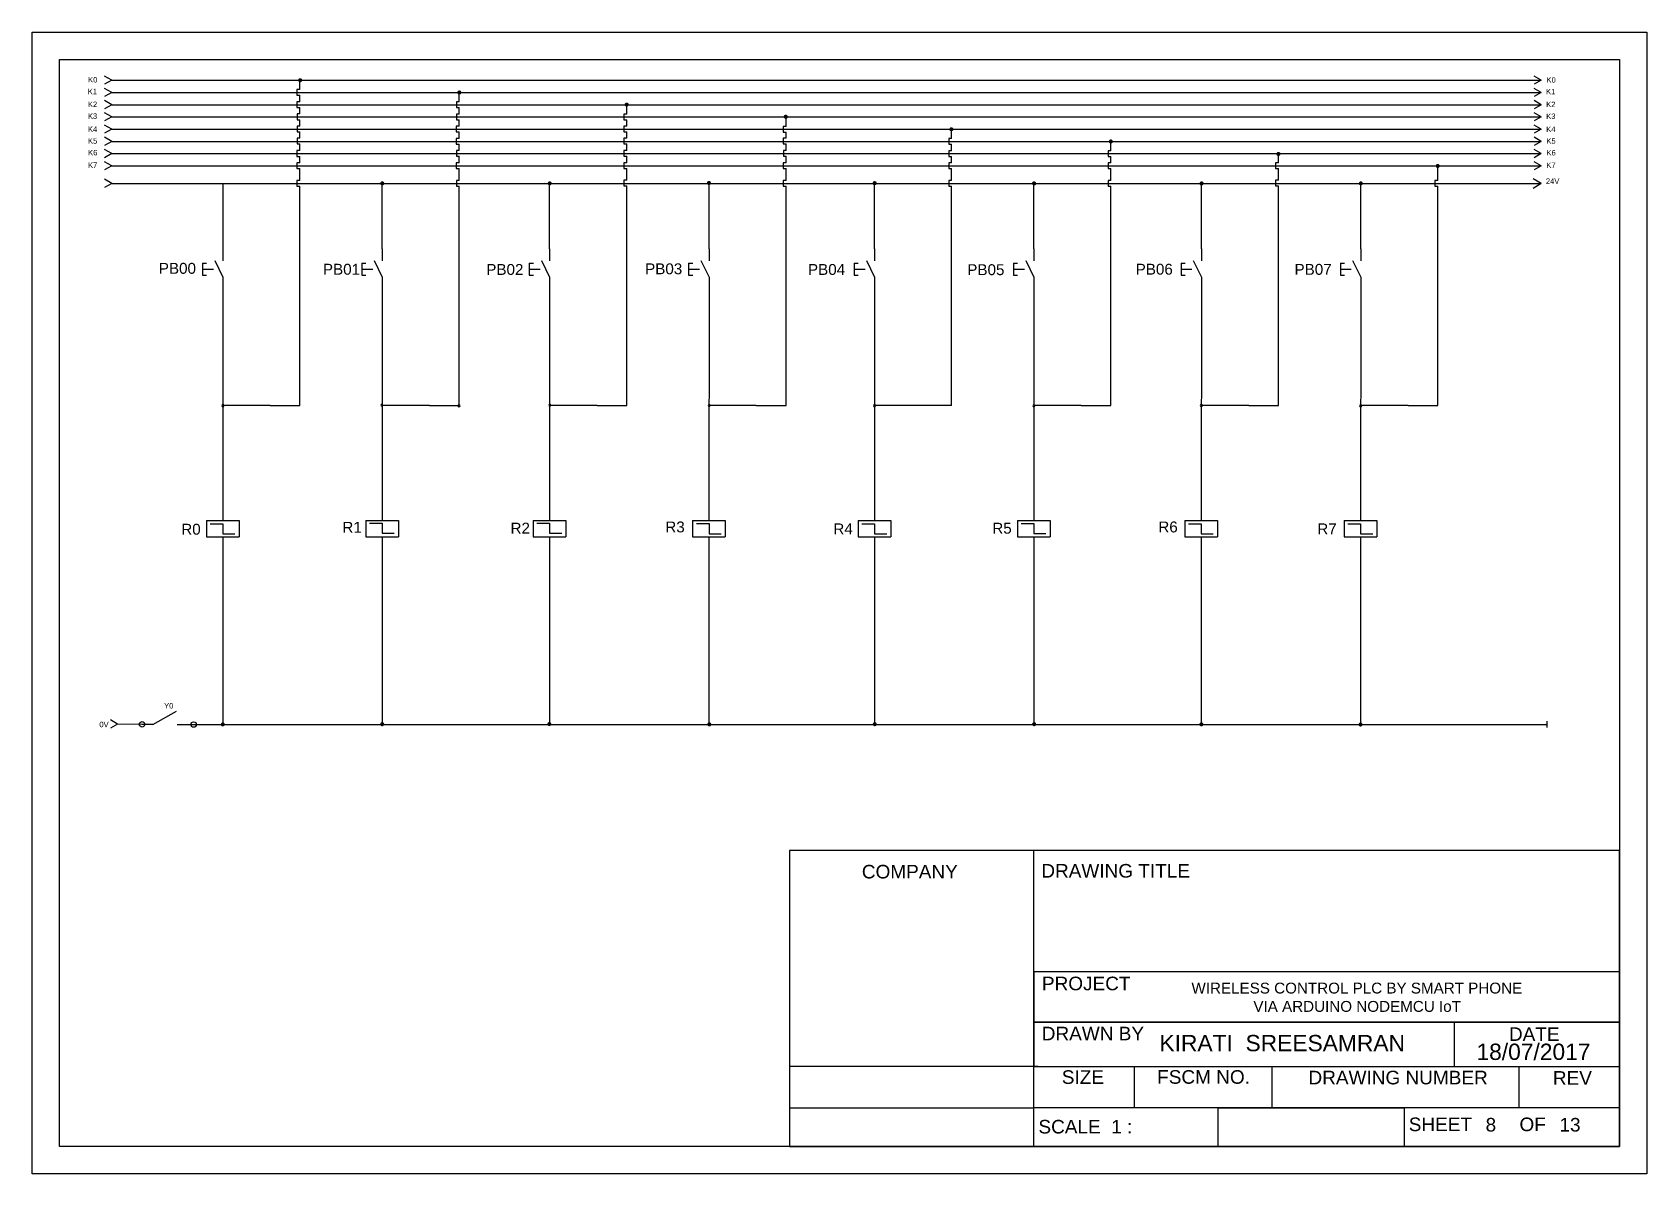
# Model space of a CAD drawing. Header units: millimetres. Extents: x -6 to 1596, y 16 to 720.
# Drawn here: x 637.6 to 934.6, y 259.9 to 469.9 of the extents above; entities that cross this region are included whole.
import ezdxf

# ---------------------------------------------------------------- set-up
doc = ezdxf.new("R2010")
doc.units = ezdxf.units.MM
for name, pattern in [('ACAD_ISO02W100', [15, 12, -3]), ('AUSGEZOGEN', [0]), ('GESTRICHELT', [3, 2, -1])]:
    doc.linetypes.add(name, pattern=pattern)
for name, color, linetype in [('1', 7, 'AUSGEZOGEN'), ('Dash', 7, 'ACAD_ISO02W100'), ('TCONNECTIONS', 7, 'AUSGEZOGEN')]:
    doc.layers.add(name, color=color, linetype=linetype)
doc.styles.get("Standard").update_dxf_attribs({"font": 'arial.ttf'})

msp = doc.modelspace()

# ---------------------------------------------------------------- texts
for s, height, p in [('COMPANY', 2.5, (790.23, 314.25)), ('DRAWING TITLE', 2.5, (823.25, 314.41)), ('PROJECT', 2.5, (823.36, 293.68)), ('WIRELESS CONTROL PLC BY SMART PHONE', 2, (850.87, 293.08)), ('VIA ARDUINO NODEMCU I', 2, (862.26, 289.71)), ('oT', 2, (897.18, 289.71)), ('DRAWN BY', 2.5, (823.33, 284.47)), ('KIRATI  SREESAMRAN', 3, (844.98, 282.46)), ('SIZE', 2.5, (827.02, 276.46)), ('FSCM NO.', 2.5, (844.56, 276.48)), ('SCALE  1 :', 2.5, (822.72, 267.33)), ('8            13', 2.5, (904.98, 267.69))]:
    msp.add_text(s, height=height).set_placement(p)
at = {"attachment_point": 1}
for s, width, insert, char_height in [('DATE', 41.7734, (909.28, 286.86), 2.5), ('18/07/2017', 61.423, (903.3, 283.86), 3), ('DRAWING NUMBER', 41.7734, (872.4, 278.87), 2.5), ('REV', 41.7734, (917.36, 278.8), 2.5), ('SHEET         OF  ', 41.7734, (890.84, 270.26), 2.5)]:
    msp.add_mtext_dynamic_manual_height_columns(s, width=width, gutter_width=12.5, heights=[0], dxfattribs=dict(at, insert=insert, char_height=char_height))
at = {"layer": 'Dash'}
for s, height, p in [('K0', 1, (647.89, 460.69)), ('K0', 1, (916.18, 460.67)), ('K1', 1, (647.83, 458.53)), ('K1', 1, (916.11, 458.52)), ('K2', 1, (647.85, 456.17)), ('K3', 1, (647.85, 454)), ('K2', 1, (916.13, 456.16)), ('K3', 1, (916.13, 453.98)), ('K4', 1, (647.85, 451.6)), ('K4', 1, (916.13, 451.58)), ('K5', 1, (647.87, 449.44)), ('K5', 1, (916.16, 449.43)), ('K7', 1, (647.87, 444.98)), ('K6', 1, (647.89, 447.29)), ('K7', 1, (916.16, 444.97)), ('K6', 1, (916.18, 447.27)), ('24V', 1, (916.07, 442.03)), ('PB00', 2, (660.9, 425.5)), ('PB01', 2, (691.09, 425.33)), ('PB02', 2, (721.14, 425.29)), ('PB03', 2, (750.36, 425.41)), ('PB04', 2, (780.32, 425.29)), ('PB05', 2, (809.63, 425.25)), ('PB06', 2, (840.61, 425.34)), ('PB07', 2, (869.83, 425.31)), ('R0', 2, (665.03, 377.5)), ('R1', 2, (694.67, 377.86)), ('R2', 2, (725.6, 377.7)), ('R3', 2, (754.08, 377.92)), ('R4', 2, (784.99, 377.57)), ('R5', 2, (814.23, 377.69)), ('R6', 2, (844.78, 377.92)), ('R7', 2, (874.02, 377.57)), ('Y0', 1, (661.87, 345.52)), ('0V', 1, (649.96, 342.08))]:
    msp.add_text(s, height=height, dxfattribs=at).set_placement(p)

# ---------------------------------------------------------------- linework, layer by layer
at = {"linetype": 'Continuous'}
for p, q in [((652.23, 461.11), (650.93, 461.86)), ((652.23, 461.11), (650.93, 460.36)), ((915.21, 461.11), (913.91, 461.86)), ((915.21, 461.11), (913.91, 460.36)), ((652.23, 458.86), (650.93, 459.61)), ((652.23, 458.86), (650.93, 458.11)), ((915.21, 458.86), (913.91, 459.61)), ((915.21, 458.86), (913.91, 458.11)), ((652.23, 456.61), (650.93, 457.36)), ((652.23, 456.61), (650.93, 455.86)), ((652.23, 454.36), (650.93, 455.11)), ((915.21, 456.61), (913.91, 457.36)), ((915.21, 456.61), (913.91, 455.86)), ((915.21, 454.36), (913.91, 455.11)), ((652.23, 454.36), (650.93, 453.61)), ((652.23, 452.11), (650.93, 452.86)), ((652.23, 452.11), (650.93, 451.36)), ((915.21, 454.36), (913.91, 453.61)), ((915.21, 452.11), (913.91, 452.86)), ((915.21, 452.11), (913.91, 451.36)), ((652.23, 449.86), (650.93, 450.61)), ((652.23, 449.86), (650.93, 449.11)), ((915.21, 449.86), (913.91, 450.61)), ((915.21, 449.86), (913.91, 449.11)), ((652.23, 447.61), (650.93, 448.36)), ((652.23, 447.61), (650.93, 446.86)), ((652.23, 445.36), (650.93, 446.11)), ((915.21, 447.61), (913.91, 448.36)), ((915.21, 447.61), (913.91, 446.86)), ((915.21, 445.36), (913.91, 446.11)), ((652.23, 445.36), (650.93, 444.61)), ((652.23, 442.13), (650.93, 442.88)), ((915.21, 442.13), (913.72, 442.96)), ((915.21, 445.36), (913.91, 444.61)), ((652.23, 442.13), (650.93, 441.38)), ((915.21, 442.13), (913.72, 441.16)), ((653.28, 342.66), (651.98, 343.41)), ((653.28, 342.66), (651.98, 341.91))]:
    msp.add_line(p, q, dxfattribs=at)
for p, q in [((652.23, 461.11), (915.21, 461.11)), ((686.85, 459.39), (686.85, 461.11)), ((652.23, 458.86), (915.21, 458.86)), ((686.85, 459.39), (686.31, 459.39)), ((686.31, 459.39), (686.31, 458.35)), ((686.31, 458.35), (686.85, 458.35)), ((686.85, 457.14), (686.85, 458.35)), ((716.16, 457.14), (716.16, 458.86)), ((652.23, 456.61), (915.21, 456.61)), ((686.85, 457.14), (686.31, 457.14)), ((686.31, 457.14), (686.31, 456.1)), ((686.31, 456.1), (686.85, 456.1)), ((686.85, 454.9), (686.34, 454.9)), ((686.34, 454.9), (686.34, 453.85)), ((686.85, 454.9), (686.85, 456.1)), ((716.16, 454.88), (715.65, 454.88)), ((715.65, 454.88), (715.65, 453.84)), ((716.16, 457.14), (715.67, 457.14)), ((715.67, 457.14), (715.67, 456.1)), ((715.67, 456.1), (716.16, 456.1)), ((716.16, 454.88), (716.16, 456.1)), ((746.97, 454.87), (746.46, 454.87)), ((746.46, 454.87), (746.46, 453.83)), ((746.97, 454.87), (746.97, 456.61)), ((652.23, 454.36), (915.21, 454.36)), ((652.23, 452.11), (915.21, 452.11)), ((686.85, 452.63), (686.33, 452.63)), ((686.33, 452.63), (686.33, 451.59)), ((686.33, 451.59), (686.85, 451.59)), ((686.34, 453.85), (686.85, 453.85)), ((686.85, 452.63), (686.85, 453.85)), ((686.85, 450.47), (686.85, 451.59)), ((716.16, 452.63), (715.63, 452.63)), ((715.63, 452.63), (715.63, 451.59)), ((715.63, 451.59), (716.16, 451.59)), ((715.65, 453.84), (716.16, 453.84)), ((716.16, 452.63), (716.16, 453.84)), ((716.16, 450.39), (716.16, 451.59)), ((746.46, 453.83), (746.97, 453.83)), ((746.97, 452.65), (746.47, 452.65)), ((746.47, 452.65), (746.47, 451.61)), ((746.47, 451.61), (746.97, 451.61)), ((746.97, 452.65), (746.97, 453.83)), ((746.97, 450.43), (746.97, 451.61)), ((776.28, 452.61), (775.77, 452.61)), ((775.77, 452.61), (775.77, 451.56)), ((775.77, 451.56), (776.28, 451.56)), ((776.28, 452.61), (776.28, 454.36)), ((776.28, 450.42), (776.28, 451.56)), ((806.75, 450.39), (806.75, 452.11)), ((652.23, 449.86), (915.21, 449.86)), ((686.85, 450.47), (686.36, 450.47)), ((686.36, 450.47), (686.36, 449.42)), ((686.36, 449.42), (686.85, 449.42)), ((686.85, 448.15), (686.85, 449.42)), ((716.16, 450.39), (715.62, 450.39)), ((715.62, 450.39), (715.62, 449.35)), ((715.62, 449.35), (716.16, 449.35)), ((716.16, 448.15), (716.16, 449.35)), ((746.97, 450.43), (746.46, 450.43)), ((746.46, 450.43), (746.46, 449.39)), ((746.46, 449.39), (746.97, 449.39)), ((746.97, 448.15), (746.97, 449.39)), ((776.28, 450.42), (775.78, 450.42)), ((775.78, 450.42), (775.78, 449.38)), ((775.78, 449.38), (776.28, 449.38)), ((776.28, 448.16), (776.28, 449.38)), ((806.75, 450.39), (806.23, 450.39)), ((806.23, 450.39), (806.23, 449.34)), ((806.23, 449.34), (806.75, 449.34)), ((806.75, 448.11), (806.75, 449.34)), ((836.06, 448.14), (836.06, 449.86)), ((652.23, 447.61), (915.21, 447.61)), ((686.85, 445.9), (686.28, 445.9)), ((686.28, 445.9), (686.28, 444.86)), ((686.85, 448.15), (686.3, 448.15)), ((686.3, 448.15), (686.3, 447.1)), ((686.3, 447.1), (686.85, 447.1)), ((686.85, 445.9), (686.85, 447.1)), ((716.16, 445.89), (715.63, 445.89)), ((715.63, 445.89), (715.63, 444.85)), ((716.16, 448.15), (715.65, 448.15)), ((715.65, 448.15), (715.65, 447.11)), ((715.65, 447.11), (716.16, 447.11)), ((716.16, 445.89), (716.16, 447.11)), ((746.97, 448.15), (746.46, 448.15)), ((746.46, 448.15), (746.46, 447.11)), ((746.46, 447.11), (746.97, 447.11)), ((746.97, 445.91), (746.47, 445.91)), ((746.47, 445.91), (746.47, 444.87)), ((746.97, 445.91), (746.97, 447.11)), ((776.28, 445.91), (775.78, 445.91)), ((775.78, 445.91), (775.78, 444.87)), ((776.28, 448.16), (775.79, 448.16)), ((775.79, 448.16), (775.79, 447.12)), ((775.79, 447.12), (776.28, 447.12)), ((776.28, 445.91), (776.28, 447.12)), ((806.75, 448.11), (806.22, 448.11)), ((806.22, 448.11), (806.22, 447.06)), ((806.22, 447.06), (806.75, 447.06)), ((806.75, 445.9), (806.24, 445.9)), ((806.24, 445.9), (806.24, 444.86)), ((806.75, 445.9), (806.75, 447.06)), ((836.06, 445.94), (835.53, 445.94)), ((835.53, 445.94), (835.53, 444.89)), ((836.06, 448.14), (835.55, 448.14)), ((835.55, 448.14), (835.55, 447.1)), ((835.55, 447.1), (836.06, 447.1)), ((836.06, 445.94), (836.06, 447.1)), ((866.87, 445.9), (866.35, 445.9)), ((866.35, 445.9), (866.35, 444.85)), ((866.87, 445.9), (866.87, 447.61)), ((652.23, 445.36), (915.21, 445.36)), ((686.28, 444.86), (686.85, 444.86)), ((686.85, 442.65), (686.3, 442.65)), ((686.3, 442.65), (686.3, 441.61)), ((686.85, 442.65), (686.85, 444.86)), ((715.63, 444.85), (716.16, 444.85)), ((716.16, 442.66), (715.65, 442.66)), ((715.65, 442.66), (715.65, 441.62)), ((716.16, 442.66), (716.16, 444.85)), ((746.97, 442.7), (746.46, 442.7)), ((746.46, 442.7), (746.46, 441.65)), ((746.47, 444.87), (746.97, 444.87)), ((746.97, 442.7), (746.97, 444.87)), ((776.28, 442.67), (775.76, 442.67)), ((775.76, 442.67), (775.76, 441.63)), ((775.78, 444.87), (776.28, 444.87)), ((776.28, 442.67), (776.28, 444.87)), ((806.75, 442.63), (806.23, 442.63)), ((806.23, 442.63), (806.23, 441.59)), ((806.24, 444.86), (806.75, 444.86)), ((806.75, 442.63), (806.75, 444.86)), ((835.53, 444.89), (836.06, 444.89)), ((836.06, 442.68), (835.55, 442.68)), ((835.55, 442.68), (835.55, 441.64)), ((836.06, 442.68), (836.06, 444.89)), ((866.87, 442.71), (866.33, 442.71)), ((866.33, 442.71), (866.33, 441.67)), ((866.35, 444.85), (866.87, 444.85)), ((866.87, 442.71), (866.87, 444.85)), ((896.18, 442.66), (895.65, 442.66)), ((895.65, 442.66), (895.65, 441.62)), ((896.18, 442.66), (896.18, 445.36)), ((686.3, 441.61), (686.85, 441.61)), ((686.85, 401.25), (686.85, 441.61)), ((701.99, 430.11), (701.99, 442.13)), ((715.65, 441.62), (716.16, 441.62)), ((716.16, 401.25), (716.16, 441.62)), ((732.8, 430.11), (732.8, 442.13)), ((746.46, 441.65), (746.97, 441.65)), ((746.97, 401.25), (746.97, 441.65)), ((762.12, 430.11), (762.12, 442.13)), ((775.76, 441.63), (776.28, 441.63)), ((776.28, 401.25), (776.28, 441.63)), ((792.58, 430.11), (792.58, 442.13)), ((806.23, 441.59), (806.75, 441.59)), ((806.75, 401.25), (806.75, 441.59)), ((821.89, 430.11), (821.89, 442.13)), ((835.55, 441.64), (836.06, 441.64)), ((836.06, 401.25), (836.06, 441.64)), ((852.7, 430.11), (852.7, 442.13)), ((866.33, 441.67), (866.87, 441.67)), ((866.87, 401.25), (866.87, 441.67)), ((882.01, 430.11), (882.01, 442.13)), ((895.65, 441.62), (896.18, 441.62)), ((896.18, 401.25), (896.18, 441.62)), ((672.68, 422.61), (672.66, 382.37)), ((701.99, 422.61), (701.97, 382.37)), ((732.8, 422.61), (732.78, 382.37)), ((762.12, 422.61), (762.1, 382.37)), ((792.58, 422.61), (792.56, 382.37)), ((821.89, 422.61), (821.87, 382.37)), ((852.7, 422.61), (852.68, 382.37)), ((882.01, 422.61), (881.99, 382.37)), ((681.39, 401.25), (672.67, 401.25)), ((681.39, 401.25), (686.85, 401.25)), ((710.7, 401.25), (701.98, 401.25)), ((710.7, 401.25), (716.16, 401.25)), ((741.51, 401.25), (732.79, 401.25)), ((741.51, 401.25), (746.97, 401.25)), ((770.82, 401.25), (762.11, 401.25)), ((770.82, 401.25), (776.28, 401.25)), ((806.75, 401.25), (792.57, 401.25)), ((830.6, 401.25), (821.88, 401.25)), ((830.6, 401.25), (836.06, 401.25)), ((861.4, 401.25), (852.69, 401.25)), ((861.4, 401.25), (866.87, 401.25)), ((890.72, 401.25), (882, 401.25)), ((890.72, 401.25), (896.18, 401.25)), ((670.34, 379.51), (672.68, 379.51)), ((672.68, 379.51), (672.68, 377.66)), ((672.68, 377.66), (674.9, 377.66)), ((699.65, 379.63), (701.99, 379.63)), ((701.99, 379.63), (701.99, 377.77)), ((701.99, 377.77), (704.21, 377.77)), ((730.45, 379.61), (732.79, 379.61)), ((732.79, 379.61), (732.79, 377.76)), ((732.79, 377.76), (735.01, 377.76)), ((759.79, 379.53), (762.13, 379.53)), ((762.13, 379.53), (762.13, 377.68)), ((762.13, 377.68), (764.35, 377.68)), ((790.24, 379.52), (792.58, 379.52)), ((792.58, 379.52), (792.58, 377.66)), ((792.58, 377.66), (794.8, 377.66)), ((819.54, 379.56), (821.88, 379.56)), ((821.88, 379.56), (821.88, 377.7)), ((821.88, 377.7), (824.1, 377.7)), ((850.33, 379.52), (852.67, 379.52)), ((852.67, 379.52), (852.67, 377.66)), ((852.67, 377.66), (854.89, 377.66)), ((879.65, 379.51), (881.99, 379.51)), ((881.99, 379.51), (881.99, 377.65)), ((881.99, 377.65), (884.21, 377.65)), ((672.66, 374.87), (672.66, 342.56)), ((701.97, 374.87), (701.97, 342.56)), ((732.78, 374.87), (732.78, 342.56)), ((762.1, 374.87), (762.1, 342.56)), ((792.56, 374.87), (792.56, 342.56)), ((821.87, 374.87), (821.87, 342.56)), ((852.68, 374.87), (852.68, 342.56)), ((881.99, 374.87), (881.99, 342.56)), ((657.8, 342.56), (653.24, 342.66)), ((916.22, 343.17), (916.22, 342.01)), ((776.9, 319.38), (776.9, 264.93)), ((929.62, 319.38), (776.9, 319.38)), ((821.85, 264.93), (821.85, 319.38)), ((929.62, 264.93), (929.62, 319.38)), ((929.62, 319.38), (929.62, 264.93)), ((929.62, 297.06), (821.85, 297.06)), ((821.85, 297.06), (821.85, 287.82)), ((929.62, 287.82), (929.62, 297.06)), ((929.62, 287.82), (821.85, 287.82)), ((821.85, 287.82), (821.85, 279.63)), ((821.85, 287.82), (929.62, 287.82)), ((899.19, 287.82), (899.19, 279.63)), ((929.62, 279.63), (929.62, 287.82)), ((821.85, 279.63), (776.9, 279.63)), ((776.9, 279.63), (776.9, 272.03)), ((822.66, 279.63), (821.85, 279.63)), ((821.85, 279.63), (929.62, 279.63)), ((821.85, 272.03), (821.85, 279.63)), ((822.66, 279.63), (929.62, 279.63)), ((840.3, 279.63), (840.3, 272.03)), ((865.7, 279.63), (911.12, 279.63)), ((865.7, 272.03), (865.7, 279.63)), ((911.12, 279.63), (911.12, 272.03)), ((929.62, 279.63), (929.62, 272.03)), ((776.9, 272.03), (821.85, 272.03)), ((822.66, 272.03), (821.85, 272.03)), ((929.62, 272.03), (822.66, 272.03)), ((855.8, 272.03), (890.03, 272.03)), ((855.8, 264.93), (855.8, 272.03)), ((911.12, 272.03), (865.7, 272.03)), ((890.03, 272.03), (890.03, 264.93)), ((776.9, 264.93), (929.62, 264.93)), ((929.62, 264.93), (821.85, 264.93)), ((890.03, 264.93), (855.8, 264.93))]:
    msp.add_line(p, q)
at = {"layer": '1', "color": 7}
for p, q in [((672.68, 442.13), (672.68, 427.86)), ((671.18, 427.94), (672.68, 424.86)), ((700.49, 427.94), (701.99, 424.86)), ((701.99, 430.11), (701.99, 427.86)), ((731.3, 427.94), (732.8, 424.86)), ((732.8, 430.11), (732.8, 427.86)), ((760.62, 427.94), (762.12, 424.86)), ((762.12, 430.11), (762.12, 427.86)), ((791.08, 427.94), (792.58, 424.86)), ((792.58, 430.11), (792.58, 427.86)), ((820.39, 427.94), (821.89, 424.86)), ((821.89, 430.11), (821.89, 427.86)), ((851.2, 427.94), (852.7, 424.86)), ((852.7, 430.11), (852.7, 427.86)), ((880.51, 427.94), (882.01, 424.86)), ((882.01, 430.11), (882.01, 427.86)), ((668.93, 427.48), (668.93, 425.23)), ((668.93, 427.48), (669.68, 427.48)), ((668.93, 425.23), (669.68, 425.23)), ((672.68, 424.86), (672.68, 422.61)), ((698.24, 427.48), (698.24, 425.23)), ((698.24, 427.48), (698.99, 427.48)), ((698.24, 425.23), (698.99, 425.23)), ((701.99, 424.86), (701.99, 422.61)), ((729.05, 427.48), (729.05, 425.23)), ((729.05, 427.48), (729.8, 427.48)), ((729.05, 425.23), (729.8, 425.23)), ((732.8, 424.86), (732.8, 422.61)), ((758.37, 427.48), (758.37, 425.23)), ((758.37, 427.48), (759.12, 427.48)), ((758.37, 425.23), (759.12, 425.23)), ((762.12, 424.86), (762.12, 422.61)), ((788.83, 427.48), (788.83, 425.23)), ((788.83, 427.48), (789.58, 427.48)), ((788.83, 425.23), (789.58, 425.23)), ((792.58, 424.86), (792.58, 422.61)), ((818.14, 427.48), (818.14, 425.23)), ((818.14, 427.48), (818.89, 427.48)), ((818.14, 425.23), (818.89, 425.23)), ((821.89, 424.86), (821.89, 422.61)), ((848.95, 427.48), (848.95, 425.23)), ((848.95, 427.48), (849.7, 427.48)), ((848.95, 425.23), (849.7, 425.23)), ((852.7, 424.86), (852.7, 422.61)), ((878.26, 427.48), (878.26, 425.23)), ((878.26, 427.48), (879.01, 427.48)), ((878.26, 425.23), (879.01, 425.23)), ((882.01, 424.86), (882.01, 422.61)), ((672.66, 382.37), (672.66, 380.12)), ((701.97, 382.37), (701.97, 380.12)), ((732.78, 382.37), (732.78, 380.12)), ((762.1, 382.37), (762.1, 380.12)), ((792.56, 382.37), (792.56, 380.12)), ((821.87, 382.37), (821.87, 380.12)), ((852.68, 382.37), (852.68, 380.12)), ((881.99, 382.37), (881.99, 380.12)), ((669.66, 380.12), (675.66, 380.12)), ((669.66, 380.12), (669.66, 377.12)), ((675.66, 380.12), (675.66, 377.12)), ((698.97, 380.12), (704.97, 380.12)), ((698.97, 380.12), (698.97, 377.12)), ((704.97, 380.12), (704.97, 377.12)), ((729.78, 380.12), (735.78, 380.12)), ((729.78, 380.12), (729.78, 377.12)), ((735.78, 380.12), (735.78, 377.12)), ((759.1, 380.12), (765.1, 380.12)), ((759.1, 380.12), (759.1, 377.12)), ((765.1, 380.12), (765.1, 377.12)), ((789.56, 380.12), (795.56, 380.12)), ((789.56, 380.12), (789.56, 377.12)), ((795.56, 380.12), (795.56, 377.12)), ((818.87, 380.12), (824.87, 380.12)), ((818.87, 380.12), (818.87, 377.12)), ((824.87, 380.12), (824.87, 377.12)), ((849.68, 380.12), (855.68, 380.12)), ((849.68, 380.12), (849.68, 377.12)), ((855.68, 380.12), (855.68, 377.12)), ((878.99, 380.12), (884.99, 380.12)), ((878.99, 380.12), (878.99, 377.12)), ((884.99, 380.12), (884.99, 377.12)), ((669.66, 377.12), (675.66, 377.12)), ((672.66, 377.12), (672.66, 374.87)), ((698.97, 377.12), (704.97, 377.12)), ((701.97, 377.12), (701.97, 374.87)), ((729.78, 377.12), (735.78, 377.12)), ((732.78, 377.12), (732.78, 374.87)), ((759.1, 377.12), (765.1, 377.12)), ((762.1, 377.12), (762.1, 374.87)), ((789.56, 377.12), (795.56, 377.12)), ((792.56, 377.12), (792.56, 374.87)), ((818.87, 377.12), (824.87, 377.12)), ((821.87, 377.12), (821.87, 374.87)), ((849.68, 377.12), (855.68, 377.12)), ((852.68, 377.12), (852.68, 374.87)), ((878.99, 377.12), (884.99, 377.12)), ((881.99, 377.12), (881.99, 374.87))]:
    msp.add_line(p, q, dxfattribs=at)
at = {"layer": '1', "color": 7, "linetype": 'GESTRICHELT'}
for p, q in [((668.93, 426.36), (671.93, 426.36)), ((698.24, 426.36), (701.24, 426.36)), ((729.05, 426.36), (732.05, 426.36)), ((758.37, 426.36), (761.37, 426.36)), ((788.83, 426.36), (791.83, 426.36)), ((818.14, 426.36), (821.14, 426.36)), ((848.95, 426.36), (851.95, 426.36)), ((878.26, 426.36), (881.26, 426.36))]:
    msp.add_line(p, q, dxfattribs=at)
at = {"layer": 'Dash', "linetype": 'Continuous'}
for p, q in [((637.62, 259.93), (637.62, 469.93)), ((637.62, 469.93), (934.62, 469.93)), ((934.62, 469.93), (934.62, 259.93)), ((642.62, 264.93), (642.62, 464.93)), ((642.62, 464.93), (929.62, 464.93)), ((929.62, 464.93), (929.62, 264.93)), ((652.23, 442.13), (915.21, 442.13)), ((659.8, 342.56), (664.13, 345.05)), ((659.8, 342.56), (657.8, 342.56)), ((664.3, 342.56), (667.3, 342.56)), ((667.3, 342.56), (916.22, 342.56)), ((929.62, 264.93), (642.62, 264.93)), ((934.62, 259.93), (637.62, 259.93))]:
    msp.add_line(p, q, dxfattribs=at)
for centre in [(657.83, 342.6), (667.3, 342.56)]:
    msp.add_circle(centre, 0.5, dxfattribs=at)
at = {"layer": 'TCONNECTIONS', "color": 7, "const_width": 0.375}
for points in [[(686.72, 461.11, 1), (687.09, 461.11, 1)], [(715.99, 458.85, 1), (716.37, 458.85, 1)], [(746.79, 456.63, 1), (747.16, 456.63, 1)], [(776.04, 454.38, 1), (776.42, 454.38, 1)], [(806.52, 452.08, 1), (806.89, 452.08, 1)], [(835.86, 449.84, 1), (836.23, 449.84, 1)], [(866.68, 447.55, 1), (867.06, 447.55, 1)], [(895.99, 445.33, 1), (896.37, 445.33, 1)], [(761.91, 442.21, 1), (762.29, 442.21, 1)], [(792.4, 442.17, 1), (792.78, 442.17, 1)], [(701.81, 442.13, 1), (702.19, 442.13, 1)], [(732.62, 442.13, 1), (732.99, 442.13, 1)], [(821.73, 442.12, 1), (822.11, 442.12, 1)], [(852.54, 442.12, 1), (852.92, 442.12, 1)], [(881.84, 442.13, 1), (882.21, 442.13, 1)], [(672.48, 342.59, 1), (672.85, 342.59, 1)], [(701.81, 342.63, 1), (702.18, 342.63, 1)], [(732.55, 342.65, 1), (732.93, 342.65, 1)], [(761.98, 342.6, 1), (762.35, 342.6, 1)], [(792.42, 342.63, 1), (792.79, 342.63, 1)], [(821.74, 342.63, 1), (822.12, 342.63, 1)], [(852.52, 342.6, 1), (852.89, 342.6, 1)], [(881.8, 342.57, 1), (882.17, 342.57, 1)]]:
    msp.add_lwpolyline(points, format="xyb", close=True, dxfattribs=at)
at = {"layer": 'TCONNECTIONS', "color": 7}
for centre, start, end in [((672.7, 401.24), 0, 180), ((672.7, 401.24), 180, 0), ((701.92, 401.34), 0, 180), ((701.92, 401.34), 180, 0), ((716.12, 401.22), 0, 180), ((716.12, 401.22), 180, 0), ((732.83, 401.34), 0, 180), ((732.83, 401.34), 180, 0), ((762.13, 401.27), 0, 180), ((762.13, 401.27), 180, 0), ((792.55, 401.23), 0, 180), ((792.55, 401.23), 180, 0), ((821.88, 401.19), 0, 180), ((821.88, 401.19), 180, 0), ((852.69, 401.25), 0, 180), ((852.69, 401.25), 180, 0), ((882, 401.22), 0, 180), ((882, 401.22), 180, 0)]:
    msp.add_arc(centre, 0.188, start, end, dxfattribs=at)

msp.set_redraw_order([(e.dxf.handle, doc.entitydb.next_handle()) for e in msp.query("TEXT MTEXT ATTDEF DIMENSION ARC_DIMENSION")])  # texts and dimensions are drawn at this point

doc.saveas('drawing.dxf')
